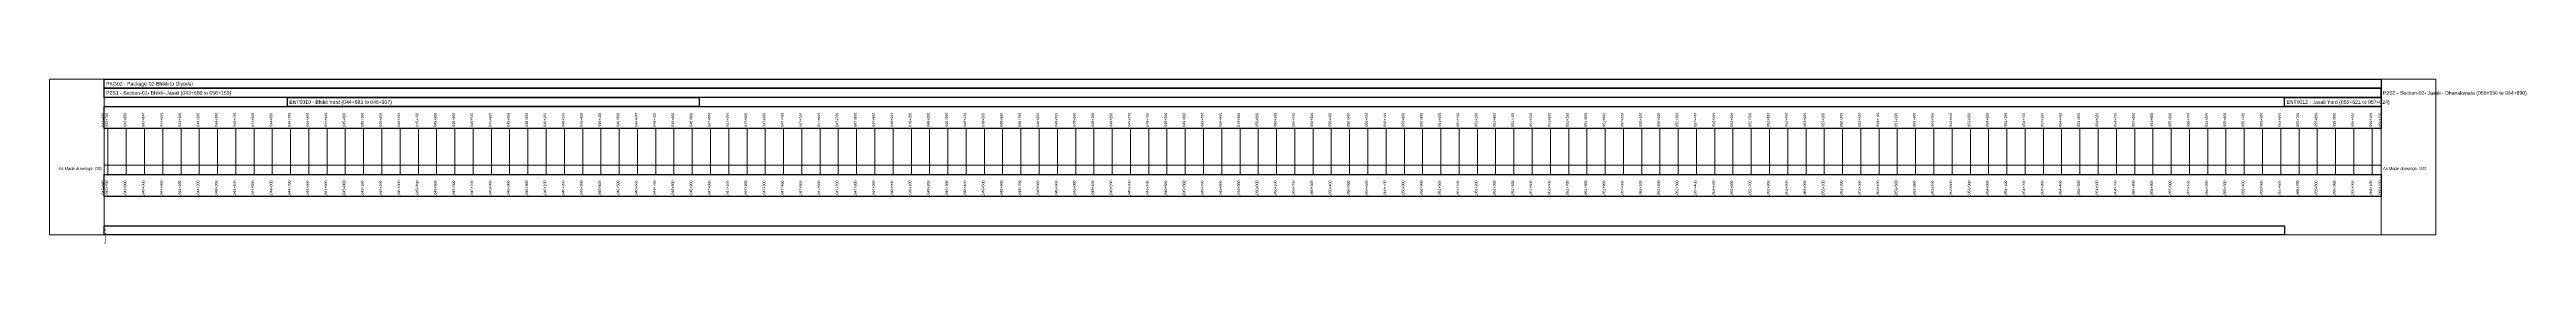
# Model space of a CAD drawing. Extents: x 43380 to 56946, y 4101 to 5000.
import ezdxf

# ---------------------------------------------------------------- set-up
doc = ezdxf.new("R2010")
doc.units = 0
doc.linetypes.add('Dashed', pattern=[0])
for name, color, linetype in [('Activity Lines', 7, 'Continuous'), ('Activity Names', 7, 'Continuous'), ('Block', 7, 'Continuous'), ('Chainage Text', 7, 'Continuous'), ('Entity', 7, 'Continuous'), ('Markers-One', 7, 'Continuous'), ('Outer Box', 7, 'Continuous'), ('Package', 7, 'Continuous'), ('Section', 7, 'Continuous'), ('Vertical Chainage Lines', 7, 'Continuous')]:
    doc.layers.add(name, color=color, linetype=linetype)
doc.styles.add('True type font', font='Arial.ttf')

msp = doc.modelspace()

# ---------------------------------------------------------------- linework, layer by layer
at = {"layer": 'Activity Lines', "color": 230, "linetype": 'Dashed', "lineweight": 15, "true_color": 0xff0080}
msp.add_polyline3d([(43680, 4530, 0), (56150, 4530, 0)], dxfattribs=at)
at = {"layer": 'Block', "color": 9, "linetype": 'Dashed', "lineweight": 0}
for points in [[(43680, 5000, 0), (43680, 4150, 0)], [(56150, 5000, 0), (56150, 4150, 0)]]:
    msp.add_polyline3d(points, dxfattribs=at)
at = {"layer": 'Entity', "color": 9, "lineweight": 25}
for points in [[(44683, 4900, 0), (46937, 4900, 0), (46937, 4850, 0), (44683, 4850, 0)], [(55621, 4900, 0), (56150, 4900, 0), (56150, 4850, 0), (55621, 4850, 0)], [(43680, 4200, 0), (55621, 4200, 0), (55621, 4150, 0), (43680, 4150, 0)]]:
    msp.add_polyline3d(points, close=True, dxfattribs=at)
at = {"layer": 'Markers-One', "color": 41, "linetype": 'Dashed', "lineweight": 0, "true_color": 0xe0e0e0}
for points in [[(43680, 4730, 0), (43680, 4735, 0)], [(43700, 4730, 0), (43700, 4735, 0)], [(43800, 4730, 0), (43800, 4735, 0)], [(43900, 4730, 0), (43900, 4735, 0)], [(44000, 4730, 0), (44000, 4735, 0)], [(44100, 4730, 0), (44100, 4735, 0)], [(44200, 4730, 0), (44200, 4735, 0)], [(44300, 4730, 0), (44300, 4735, 0)], [(44400, 4730, 0), (44400, 4735, 0)], [(44500, 4730, 0), (44500, 4735, 0)], [(44600, 4730, 0), (44600, 4735, 0)], [(44700, 4730, 0), (44700, 4735, 0)], [(44800, 4730, 0), (44800, 4735, 0)], [(44900, 4730, 0), (44900, 4735, 0)], [(45000, 4730, 0), (45000, 4735, 0)], [(45100, 4730, 0), (45100, 4735, 0)], [(45200, 4730, 0), (45200, 4735, 0)], [(45300, 4730, 0), (45300, 4735, 0)], [(45400, 4730, 0), (45400, 4735, 0)], [(45500, 4730, 0), (45500, 4735, 0)], [(45600, 4730, 0), (45600, 4735, 0)], [(45700, 4730, 0), (45700, 4735, 0)], [(45800, 4730, 0), (45800, 4735, 0)], [(45900, 4730, 0), (45900, 4735, 0)], [(46000, 4730, 0), (46000, 4735, 0)], [(46100, 4730, 0), (46100, 4735, 0)], [(46200, 4730, 0), (46200, 4735, 0)], [(46300, 4730, 0), (46300, 4735, 0)], [(46400, 4730, 0), (46400, 4735, 0)], [(46500, 4730, 0), (46500, 4735, 0)], [(46600, 4730, 0), (46600, 4735, 0)], [(46700, 4730, 0), (46700, 4735, 0)], [(46800, 4730, 0), (46800, 4735, 0)], [(46900, 4730, 0), (46900, 4735, 0)], [(47000, 4730, 0), (47000, 4735, 0)], [(47100, 4730, 0), (47100, 4735, 0)], [(47200, 4730, 0), (47200, 4735, 0)], [(47300, 4730, 0), (47300, 4735, 0)], [(47400, 4730, 0), (47400, 4735, 0)], [(47500, 4730, 0), (47500, 4735, 0)], [(47600, 4730, 0), (47600, 4735, 0)], [(47700, 4730, 0), (47700, 4735, 0)], [(47800, 4730, 0), (47800, 4735, 0)], [(47900, 4730, 0), (47900, 4735, 0)], [(48000, 4730, 0), (48000, 4735, 0)], [(48100, 4730, 0), (48100, 4735, 0)], [(48200, 4730, 0), (48200, 4735, 0)], [(48300, 4730, 0), (48300, 4735, 0)], [(48400, 4730, 0), (48400, 4735, 0)], [(48500, 4730, 0), (48500, 4735, 0)], [(48600, 4730, 0), (48600, 4735, 0)], [(48700, 4730, 0), (48700, 4735, 0)], [(48800, 4730, 0), (48800, 4735, 0)], [(48900, 4730, 0), (48900, 4735, 0)], [(49000, 4730, 0), (49000, 4735, 0)], [(49100, 4730, 0), (49100, 4735, 0)], [(49200, 4730, 0), (49200, 4735, 0)], [(49300, 4730, 0), (49300, 4735, 0)], [(49400, 4730, 0), (49400, 4735, 0)], [(49500, 4730, 0), (49500, 4735, 0)], [(49600, 4730, 0), (49600, 4735, 0)], [(49700, 4730, 0), (49700, 4735, 0)], [(49800, 4730, 0), (49800, 4735, 0)], [(49900, 4730, 0), (49900, 4735, 0)], [(50000, 4730, 0), (50000, 4735, 0)], [(50100, 4730, 0), (50100, 4735, 0)], [(50200, 4730, 0), (50200, 4735, 0)], [(50300, 4730, 0), (50300, 4735, 0)], [(50400, 4730, 0), (50400, 4735, 0)], [(50500, 4730, 0), (50500, 4735, 0)], [(50600, 4730, 0), (50600, 4735, 0)], [(50700, 4730, 0), (50700, 4735, 0)], [(50800, 4730, 0), (50800, 4735, 0)], [(50900, 4730, 0), (50900, 4735, 0)], [(51000, 4730, 0), (51000, 4735, 0)], [(51100, 4730, 0), (51100, 4735, 0)], [(51200, 4730, 0), (51200, 4735, 0)], [(51300, 4730, 0), (51300, 4735, 0)], [(51400, 4730, 0), (51400, 4735, 0)], [(51500, 4730, 0), (51500, 4735, 0)], [(51600, 4730, 0), (51600, 4735, 0)], [(51700, 4730, 0), (51700, 4735, 0)], [(51800, 4730, 0), (51800, 4735, 0)], [(51900, 4730, 0), (51900, 4735, 0)], [(52000, 4730, 0), (52000, 4735, 0)], [(52100, 4730, 0), (52100, 4735, 0)], [(52200, 4730, 0), (52200, 4735, 0)], [(52300, 4730, 0), (52300, 4735, 0)], [(52400, 4730, 0), (52400, 4735, 0)], [(52500, 4730, 0), (52500, 4735, 0)], [(52600, 4730, 0), (52600, 4735, 0)], [(52700, 4730, 0), (52700, 4735, 0)], [(52800, 4730, 0), (52800, 4735, 0)], [(52900, 4730, 0), (52900, 4735, 0)], [(53000, 4730, 0), (53000, 4735, 0)], [(53100, 4730, 0), (53100, 4735, 0)], [(53200, 4730, 0), (53200, 4735, 0)], [(53300, 4730, 0), (53300, 4735, 0)], [(53400, 4730, 0), (53400, 4735, 0)], [(53500, 4730, 0), (53500, 4735, 0)], [(53600, 4730, 0), (53600, 4735, 0)], [(53700, 4730, 0), (53700, 4735, 0)], [(53800, 4730, 0), (53800, 4735, 0)], [(53900, 4730, 0), (53900, 4735, 0)], [(54000, 4730, 0), (54000, 4735, 0)], [(54100, 4730, 0), (54100, 4735, 0)], [(54200, 4730, 0), (54200, 4735, 0)], [(54300, 4730, 0), (54300, 4735, 0)], [(54400, 4730, 0), (54400, 4735, 0)], [(54500, 4730, 0), (54500, 4735, 0)], [(54600, 4730, 0), (54600, 4735, 0)], [(54700, 4730, 0), (54700, 4735, 0)], [(54800, 4730, 0), (54800, 4735, 0)], [(54900, 4730, 0), (54900, 4735, 0)], [(55000, 4730, 0), (55000, 4735, 0)], [(55100, 4730, 0), (55100, 4735, 0)], [(55200, 4730, 0), (55200, 4735, 0)], [(55300, 4730, 0), (55300, 4735, 0)], [(55400, 4730, 0), (55400, 4735, 0)], [(55500, 4730, 0), (55500, 4735, 0)], [(55600, 4730, 0), (55600, 4735, 0)], [(55700, 4730, 0), (55700, 4735, 0)], [(55800, 4730, 0), (55800, 4735, 0)], [(55900, 4730, 0), (55900, 4735, 0)], [(56000, 4730, 0), (56000, 4735, 0)], [(56100, 4730, 0), (56100, 4735, 0)], [(56150, 4730, 0), (56150, 4735, 0)], [(43680, 4360, 0), (43680, 4365, 0)], [(43700, 4360, 0), (43700, 4365, 0)], [(43800, 4360, 0), (43800, 4365, 0)], [(43900, 4360, 0), (43900, 4365, 0)], [(44000, 4360, 0), (44000, 4365, 0)], [(44100, 4360, 0), (44100, 4365, 0)], [(44200, 4360, 0), (44200, 4365, 0)], [(44300, 4360, 0), (44300, 4365, 0)], [(44400, 4360, 0), (44400, 4365, 0)], [(44500, 4360, 0), (44500, 4365, 0)], [(44600, 4360, 0), (44600, 4365, 0)], [(44700, 4360, 0), (44700, 4365, 0)], [(44800, 4360, 0), (44800, 4365, 0)], [(44900, 4360, 0), (44900, 4365, 0)], [(45000, 4360, 0), (45000, 4365, 0)], [(45100, 4360, 0), (45100, 4365, 0)], [(45200, 4360, 0), (45200, 4365, 0)], [(45300, 4360, 0), (45300, 4365, 0)], [(45400, 4360, 0), (45400, 4365, 0)], [(45500, 4360, 0), (45500, 4365, 0)], [(45600, 4360, 0), (45600, 4365, 0)], [(45700, 4360, 0), (45700, 4365, 0)], [(45800, 4360, 0), (45800, 4365, 0)], [(45900, 4360, 0), (45900, 4365, 0)], [(46000, 4360, 0), (46000, 4365, 0)], [(46100, 4360, 0), (46100, 4365, 0)], [(46200, 4360, 0), (46200, 4365, 0)], [(46300, 4360, 0), (46300, 4365, 0)], [(46400, 4360, 0), (46400, 4365, 0)], [(46500, 4360, 0), (46500, 4365, 0)], [(46600, 4360, 0), (46600, 4365, 0)], [(46700, 4360, 0), (46700, 4365, 0)], [(46800, 4360, 0), (46800, 4365, 0)], [(46900, 4360, 0), (46900, 4365, 0)], [(47000, 4360, 0), (47000, 4365, 0)], [(47100, 4360, 0), (47100, 4365, 0)], [(47200, 4360, 0), (47200, 4365, 0)], [(47300, 4360, 0), (47300, 4365, 0)], [(47400, 4360, 0), (47400, 4365, 0)], [(47500, 4360, 0), (47500, 4365, 0)], [(47600, 4360, 0), (47600, 4365, 0)], [(47700, 4360, 0), (47700, 4365, 0)], [(47800, 4360, 0), (47800, 4365, 0)], [(47900, 4360, 0), (47900, 4365, 0)], [(48000, 4360, 0), (48000, 4365, 0)], [(48100, 4360, 0), (48100, 4365, 0)], [(48200, 4360, 0), (48200, 4365, 0)], [(48300, 4360, 0), (48300, 4365, 0)], [(48400, 4360, 0), (48400, 4365, 0)], [(48500, 4360, 0), (48500, 4365, 0)], [(48600, 4360, 0), (48600, 4365, 0)], [(48700, 4360, 0), (48700, 4365, 0)], [(48800, 4360, 0), (48800, 4365, 0)], [(48900, 4360, 0), (48900, 4365, 0)], [(49000, 4360, 0), (49000, 4365, 0)], [(49100, 4360, 0), (49100, 4365, 0)], [(49200, 4360, 0), (49200, 4365, 0)], [(49300, 4360, 0), (49300, 4365, 0)], [(49400, 4360, 0), (49400, 4365, 0)], [(49500, 4360, 0), (49500, 4365, 0)], [(49600, 4360, 0), (49600, 4365, 0)], [(49700, 4360, 0), (49700, 4365, 0)], [(49800, 4360, 0), (49800, 4365, 0)], [(49900, 4360, 0), (49900, 4365, 0)], [(50000, 4360, 0), (50000, 4365, 0)], [(50100, 4360, 0), (50100, 4365, 0)], [(50200, 4360, 0), (50200, 4365, 0)], [(50300, 4360, 0), (50300, 4365, 0)], [(50400, 4360, 0), (50400, 4365, 0)], [(50500, 4360, 0), (50500, 4365, 0)], [(50600, 4360, 0), (50600, 4365, 0)], [(50700, 4360, 0), (50700, 4365, 0)], [(50800, 4360, 0), (50800, 4365, 0)], [(50900, 4360, 0), (50900, 4365, 0)], [(51000, 4360, 0), (51000, 4365, 0)], [(51100, 4360, 0), (51100, 4365, 0)], [(51200, 4360, 0), (51200, 4365, 0)], [(51300, 4360, 0), (51300, 4365, 0)], [(51400, 4360, 0), (51400, 4365, 0)], [(51500, 4360, 0), (51500, 4365, 0)], [(51600, 4360, 0), (51600, 4365, 0)], [(51700, 4360, 0), (51700, 4365, 0)], [(51800, 4360, 0), (51800, 4365, 0)], [(51900, 4360, 0), (51900, 4365, 0)], [(52000, 4360, 0), (52000, 4365, 0)], [(52100, 4360, 0), (52100, 4365, 0)], [(52200, 4360, 0), (52200, 4365, 0)], [(52300, 4360, 0), (52300, 4365, 0)], [(52400, 4360, 0), (52400, 4365, 0)], [(52500, 4360, 0), (52500, 4365, 0)], [(52600, 4360, 0), (52600, 4365, 0)], [(52700, 4360, 0), (52700, 4365, 0)], [(52800, 4360, 0), (52800, 4365, 0)], [(52900, 4360, 0), (52900, 4365, 0)], [(53000, 4360, 0), (53000, 4365, 0)], [(53100, 4360, 0), (53100, 4365, 0)], [(53200, 4360, 0), (53200, 4365, 0)], [(53300, 4360, 0), (53300, 4365, 0)], [(53400, 4360, 0), (53400, 4365, 0)], [(53500, 4360, 0), (53500, 4365, 0)], [(53600, 4360, 0), (53600, 4365, 0)], [(53700, 4360, 0), (53700, 4365, 0)], [(53800, 4360, 0), (53800, 4365, 0)], [(53900, 4360, 0), (53900, 4365, 0)], [(54000, 4360, 0), (54000, 4365, 0)], [(54100, 4360, 0), (54100, 4365, 0)], [(54200, 4360, 0), (54200, 4365, 0)], [(54300, 4360, 0), (54300, 4365, 0)], [(54400, 4360, 0), (54400, 4365, 0)], [(54500, 4360, 0), (54500, 4365, 0)], [(54600, 4360, 0), (54600, 4365, 0)], [(54700, 4360, 0), (54700, 4365, 0)], [(54800, 4360, 0), (54800, 4365, 0)], [(54900, 4360, 0), (54900, 4365, 0)], [(55000, 4360, 0), (55000, 4365, 0)], [(55100, 4360, 0), (55100, 4365, 0)], [(55200, 4360, 0), (55200, 4365, 0)], [(55300, 4360, 0), (55300, 4365, 0)], [(55400, 4360, 0), (55400, 4365, 0)], [(55500, 4360, 0), (55500, 4365, 0)], [(55600, 4360, 0), (55600, 4365, 0)], [(55700, 4360, 0), (55700, 4365, 0)], [(55800, 4360, 0), (55800, 4365, 0)], [(55900, 4360, 0), (55900, 4365, 0)], [(56000, 4360, 0), (56000, 4365, 0)], [(56100, 4360, 0), (56100, 4365, 0)], [(56150, 4360, 0), (56150, 4365, 0)]]:
    msp.add_polyline3d(points, dxfattribs=at)
at = {"layer": 'Outer Box', "color": 9, "lineweight": 5}
msp.add_polyline3d([(43380, 5000, 0), (56450, 5000, 0), (56450, 4150, 0), (43380, 4150, 0)], close=True, dxfattribs=at)
at = {"layer": 'Package', "color": 9, "lineweight": 25}
for points in [[(43680, 5000, 0), (56150, 5000, 0), (56150, 4950, 0), (43680, 4950, 0)], [(43680, 4850, 0), (56150, 4850, 0), (56150, 4730, 0), (43680, 4730, 0)], [(43680, 4480, 0), (56150, 4480, 0), (56150, 4360, 0), (43680, 4360, 0)]]:
    msp.add_polyline3d(points, close=True, dxfattribs=at)
at = {"layer": 'Section', "color": 9, "lineweight": 25}
for points in [[(43680, 4950, 0), (56150, 4950, 0), (56150, 4900, 0), (43680, 4900, 0)], [(56150, 4950, 0), (56150, 4950, 0), (56150, 4900, 0), (56150, 4900, 0)]]:
    msp.add_polyline3d(points, close=True, dxfattribs=at)
at = {"layer": 'Vertical Chainage Lines', "color": 41, "linetype": 'Dashed', "lineweight": 0, "true_color": 0xe0e0e0}
for points in [[(43700, 4730, 0), (43700, 4480, 0)], [(43800, 4730, 0), (43800, 4480, 0)], [(43900, 4730, 0), (43900, 4480, 0)], [(44000, 4730, 0), (44000, 4480, 0)], [(44100, 4730, 0), (44100, 4480, 0)], [(44200, 4730, 0), (44200, 4480, 0)], [(44300, 4730, 0), (44300, 4480, 0)], [(44400, 4730, 0), (44400, 4480, 0)], [(44500, 4730, 0), (44500, 4480, 0)], [(44600, 4730, 0), (44600, 4480, 0)], [(44700, 4730, 0), (44700, 4480, 0)], [(44800, 4730, 0), (44800, 4480, 0)], [(44900, 4730, 0), (44900, 4480, 0)], [(45000, 4730, 0), (45000, 4480, 0)], [(45100, 4730, 0), (45100, 4480, 0)], [(45200, 4730, 0), (45200, 4480, 0)], [(45300, 4730, 0), (45300, 4480, 0)], [(45400, 4730, 0), (45400, 4480, 0)], [(45500, 4730, 0), (45500, 4480, 0)], [(45600, 4730, 0), (45600, 4480, 0)], [(45700, 4730, 0), (45700, 4480, 0)], [(45800, 4730, 0), (45800, 4480, 0)], [(45900, 4730, 0), (45900, 4480, 0)], [(46000, 4730, 0), (46000, 4480, 0)], [(46100, 4730, 0), (46100, 4480, 0)], [(46200, 4730, 0), (46200, 4480, 0)], [(46300, 4730, 0), (46300, 4480, 0)], [(46400, 4730, 0), (46400, 4480, 0)], [(46500, 4730, 0), (46500, 4480, 0)], [(46600, 4730, 0), (46600, 4480, 0)], [(46700, 4730, 0), (46700, 4480, 0)], [(46800, 4730, 0), (46800, 4480, 0)], [(46900, 4730, 0), (46900, 4480, 0)], [(47000, 4730, 0), (47000, 4480, 0)], [(47100, 4730, 0), (47100, 4480, 0)], [(47200, 4730, 0), (47200, 4480, 0)], [(47300, 4730, 0), (47300, 4480, 0)], [(47400, 4730, 0), (47400, 4480, 0)], [(47500, 4730, 0), (47500, 4480, 0)], [(47600, 4730, 0), (47600, 4480, 0)], [(47700, 4730, 0), (47700, 4480, 0)], [(47800, 4730, 0), (47800, 4480, 0)], [(47900, 4730, 0), (47900, 4480, 0)], [(48000, 4730, 0), (48000, 4480, 0)], [(48100, 4730, 0), (48100, 4480, 0)], [(48200, 4730, 0), (48200, 4480, 0)], [(48300, 4730, 0), (48300, 4480, 0)], [(48400, 4730, 0), (48400, 4480, 0)], [(48500, 4730, 0), (48500, 4480, 0)], [(48600, 4730, 0), (48600, 4480, 0)], [(48700, 4730, 0), (48700, 4480, 0)], [(48800, 4730, 0), (48800, 4480, 0)], [(48900, 4730, 0), (48900, 4480, 0)], [(49000, 4730, 0), (49000, 4480, 0)], [(49100, 4730, 0), (49100, 4480, 0)], [(49200, 4730, 0), (49200, 4480, 0)], [(49300, 4730, 0), (49300, 4480, 0)], [(49400, 4730, 0), (49400, 4480, 0)], [(49500, 4730, 0), (49500, 4480, 0)], [(49600, 4730, 0), (49600, 4480, 0)], [(49700, 4730, 0), (49700, 4480, 0)], [(49800, 4730, 0), (49800, 4480, 0)], [(49900, 4730, 0), (49900, 4480, 0)], [(50000, 4730, 0), (50000, 4480, 0)], [(50100, 4730, 0), (50100, 4480, 0)], [(50200, 4730, 0), (50200, 4480, 0)], [(50300, 4730, 0), (50300, 4480, 0)], [(50400, 4730, 0), (50400, 4480, 0)], [(50500, 4730, 0), (50500, 4480, 0)], [(50600, 4730, 0), (50600, 4480, 0)], [(50700, 4730, 0), (50700, 4480, 0)], [(50800, 4730, 0), (50800, 4480, 0)], [(50900, 4730, 0), (50900, 4480, 0)], [(51000, 4730, 0), (51000, 4480, 0)], [(51100, 4730, 0), (51100, 4480, 0)], [(51200, 4730, 0), (51200, 4480, 0)], [(51300, 4730, 0), (51300, 4480, 0)], [(51400, 4730, 0), (51400, 4480, 0)], [(51500, 4730, 0), (51500, 4480, 0)], [(51600, 4730, 0), (51600, 4480, 0)], [(51700, 4730, 0), (51700, 4480, 0)], [(51800, 4730, 0), (51800, 4480, 0)], [(51900, 4730, 0), (51900, 4480, 0)], [(52000, 4730, 0), (52000, 4480, 0)], [(52100, 4730, 0), (52100, 4480, 0)], [(52200, 4730, 0), (52200, 4480, 0)], [(52300, 4730, 0), (52300, 4480, 0)], [(52400, 4730, 0), (52400, 4480, 0)], [(52500, 4730, 0), (52500, 4480, 0)], [(52600, 4730, 0), (52600, 4480, 0)], [(52700, 4730, 0), (52700, 4480, 0)], [(52800, 4730, 0), (52800, 4480, 0)], [(52900, 4730, 0), (52900, 4480, 0)], [(53000, 4730, 0), (53000, 4480, 0)], [(53100, 4730, 0), (53100, 4480, 0)], [(53200, 4730, 0), (53200, 4480, 0)], [(53300, 4730, 0), (53300, 4480, 0)], [(53400, 4730, 0), (53400, 4480, 0)], [(53500, 4730, 0), (53500, 4480, 0)], [(53600, 4730, 0), (53600, 4480, 0)], [(53700, 4730, 0), (53700, 4480, 0)], [(53800, 4730, 0), (53800, 4480, 0)], [(53900, 4730, 0), (53900, 4480, 0)], [(54000, 4730, 0), (54000, 4480, 0)], [(54100, 4730, 0), (54100, 4480, 0)], [(54200, 4730, 0), (54200, 4480, 0)], [(54300, 4730, 0), (54300, 4480, 0)], [(54400, 4730, 0), (54400, 4480, 0)], [(54500, 4730, 0), (54500, 4480, 0)], [(54600, 4730, 0), (54600, 4480, 0)], [(54700, 4730, 0), (54700, 4480, 0)], [(54800, 4730, 0), (54800, 4480, 0)], [(54900, 4730, 0), (54900, 4480, 0)], [(55000, 4730, 0), (55000, 4480, 0)], [(55100, 4730, 0), (55100, 4480, 0)], [(55200, 4730, 0), (55200, 4480, 0)], [(55300, 4730, 0), (55300, 4480, 0)], [(55400, 4730, 0), (55400, 4480, 0)], [(55500, 4730, 0), (55500, 4480, 0)], [(55600, 4730, 0), (55600, 4480, 0)], [(55700, 4730, 0), (55700, 4480, 0)], [(55800, 4730, 0), (55800, 4480, 0)], [(55900, 4730, 0), (55900, 4480, 0)], [(56000, 4730, 0), (56000, 4480, 0)], [(56100, 4730, 0), (56100, 4480, 0)]]:
    msp.add_polyline3d(points, dxfattribs=at)

# ---------------------------------------------------------------- texts
at = {"layer": 'Activity Names', "color": 230, "lineweight": 15, "true_color": 0xff0080, "style": 'True type font'}
for p in [(43430, 4504), (56160, 4504)]:
    msp.add_text('As Made drawings- O/D', height=16, dxfattribs=at).set_placement(p)
at = {"layer": 'Chainage Text', "color": 9, "lineweight": 15, "style": 'True type font'}
for s, p in [('043+680', (43680, 4740)), ('043+700', (43700, 4740)), ('043+800', (43800, 4740)), ('043+900', (43900, 4740)), ('044+000', (44000, 4740)), ('044+100', (44100, 4740)), ('044+200', (44200, 4740)), ('044+300', (44300, 4740)), ('044+400', (44400, 4740)), ('044+500', (44500, 4740)), ('044+600', (44600, 4740)), ('044+700', (44700, 4740)), ('044+800', (44800, 4740)), ('044+900', (44900, 4740)), ('045+000', (45000, 4740)), ('045+100', (45100, 4740)), ('045+200', (45200, 4740)), ('045+300', (45300, 4740)), ('045+400', (45400, 4740)), ('045+500', (45500, 4740)), ('045+600', (45600, 4740)), ('045+700', (45700, 4740)), ('045+800', (45800, 4740)), ('045+900', (45900, 4740)), ('046+000', (46000, 4740)), ('046+100', (46100, 4740)), ('046+200', (46200, 4740)), ('046+300', (46300, 4740)), ('046+400', (46400, 4740)), ('046+500', (46500, 4740)), ('046+600', (46600, 4740)), ('046+700', (46700, 4740)), ('046+800', (46800, 4740)), ('046+900', (46900, 4740)), ('047+000', (47000, 4740)), ('047+100', (47100, 4740)), ('047+200', (47200, 4740)), ('047+300', (47300, 4740)), ('047+400', (47400, 4740)), ('047+500', (47500, 4740)), ('047+600', (47600, 4740)), ('047+700', (47700, 4740)), ('047+800', (47800, 4740)), ('047+900', (47900, 4740)), ('048+000', (48000, 4740)), ('048+100', (48100, 4740)), ('048+200', (48200, 4740)), ('048+300', (48300, 4740)), ('048+400', (48400, 4740)), ('048+500', (48500, 4740)), ('048+600', (48600, 4740)), ('048+700', (48700, 4740)), ('048+800', (48800, 4740)), ('048+900', (48900, 4740)), ('049+000', (49000, 4740)), ('049+100', (49100, 4740)), ('049+200', (49200, 4740)), ('049+300', (49300, 4740)), ('049+400', (49400, 4740)), ('049+500', (49500, 4740)), ('049+600', (49600, 4740)), ('049+700', (49700, 4740)), ('049+800', (49800, 4740)), ('049+900', (49900, 4740)), ('050+000', (50000, 4740)), ('050+100', (50100, 4740)), ('050+200', (50200, 4740)), ('050+300', (50300, 4740)), ('050+400', (50400, 4740)), ('050+500', (50500, 4740)), ('050+600', (50600, 4740)), ('050+700', (50700, 4740)), ('050+800', (50800, 4740)), ('050+900', (50900, 4740)), ('051+000', (51000, 4740)), ('051+100', (51100, 4740)), ('051+200', (51200, 4740)), ('051+300', (51300, 4740)), ('051+400', (51400, 4740)), ('051+500', (51500, 4740)), ('051+600', (51600, 4740)), ('051+700', (51700, 4740)), ('051+800', (51800, 4740)), ('051+900', (51900, 4740)), ('052+000', (52000, 4740)), ('052+100', (52100, 4740)), ('052+200', (52200, 4740)), ('052+300', (52300, 4740)), ('052+400', (52400, 4740)), ('052+500', (52500, 4740)), ('052+600', (52600, 4740)), ('052+700', (52700, 4740)), ('052+800', (52800, 4740)), ('052+900', (52900, 4740)), ('053+000', (53000, 4740)), ('053+100', (53100, 4740)), ('053+200', (53200, 4740)), ('053+300', (53300, 4740)), ('053+400', (53400, 4740)), ('053+500', (53500, 4740)), ('053+600', (53600, 4740)), ('053+700', (53700, 4740)), ('053+800', (53800, 4740)), ('053+900', (53900, 4740)), ('054+000', (54000, 4740)), ('054+100', (54100, 4740)), ('054+200', (54200, 4740)), ('054+300', (54300, 4740)), ('054+400', (54400, 4740)), ('054+500', (54500, 4740)), ('054+600', (54600, 4740)), ('054+700', (54700, 4740)), ('054+800', (54800, 4740)), ('054+900', (54900, 4740)), ('055+000', (55000, 4740)), ('055+100', (55100, 4740)), ('055+200', (55200, 4740)), ('055+300', (55300, 4740)), ('055+400', (55400, 4740)), ('055+500', (55500, 4740)), ('055+600', (55600, 4740)), ('055+700', (55700, 4740)), ('055+800', (55800, 4740)), ('055+900', (55900, 4740)), ('056+000', (56000, 4740)), ('056+100', (56100, 4740)), ('056+150', (56150, 4740)), ('043+680', (43680, 4370)), ('043+700', (43700, 4370)), ('043+800', (43800, 4370)), ('043+900', (43900, 4370)), ('044+000', (44000, 4370)), ('044+100', (44100, 4370)), ('044+200', (44200, 4370)), ('044+300', (44300, 4370)), ('044+400', (44400, 4370)), ('044+500', (44500, 4370)), ('044+600', (44600, 4370)), ('044+700', (44700, 4370)), ('044+800', (44800, 4370)), ('044+900', (44900, 4370)), ('045+000', (45000, 4370)), ('045+100', (45100, 4370)), ('045+200', (45200, 4370)), ('045+300', (45300, 4370)), ('045+400', (45400, 4370)), ('045+500', (45500, 4370)), ('045+600', (45600, 4370)), ('045+700', (45700, 4370)), ('045+800', (45800, 4370)), ('045+900', (45900, 4370)), ('046+000', (46000, 4370)), ('046+100', (46100, 4370)), ('046+200', (46200, 4370)), ('046+300', (46300, 4370)), ('046+400', (46400, 4370)), ('046+500', (46500, 4370)), ('046+600', (46600, 4370)), ('046+700', (46700, 4370)), ('046+800', (46800, 4370)), ('046+900', (46900, 4370)), ('047+000', (47000, 4370)), ('047+100', (47100, 4370)), ('047+200', (47200, 4370)), ('047+300', (47300, 4370)), ('047+400', (47400, 4370)), ('047+500', (47500, 4370)), ('047+600', (47600, 4370)), ('047+700', (47700, 4370)), ('047+800', (47800, 4370)), ('047+900', (47900, 4370)), ('048+000', (48000, 4370)), ('048+100', (48100, 4370)), ('048+200', (48200, 4370)), ('048+300', (48300, 4370)), ('048+400', (48400, 4370)), ('048+500', (48500, 4370)), ('048+600', (48600, 4370)), ('048+700', (48700, 4370)), ('048+800', (48800, 4370)), ('048+900', (48900, 4370)), ('049+000', (49000, 4370)), ('049+100', (49100, 4370)), ('049+200', (49200, 4370)), ('049+300', (49300, 4370)), ('049+400', (49400, 4370)), ('049+500', (49500, 4370)), ('049+600', (49600, 4370)), ('049+700', (49700, 4370)), ('049+800', (49800, 4370)), ('049+900', (49900, 4370)), ('050+000', (50000, 4370)), ('050+100', (50100, 4370)), ('050+200', (50200, 4370)), ('050+300', (50300, 4370)), ('050+400', (50400, 4370)), ('050+500', (50500, 4370)), ('050+600', (50600, 4370)), ('050+700', (50700, 4370)), ('050+800', (50800, 4370)), ('050+900', (50900, 4370)), ('051+000', (51000, 4370)), ('051+100', (51100, 4370)), ('051+200', (51200, 4370)), ('051+300', (51300, 4370)), ('051+400', (51400, 4370)), ('051+500', (51500, 4370)), ('051+600', (51600, 4370)), ('051+700', (51700, 4370)), ('051+800', (51800, 4370)), ('051+900', (51900, 4370)), ('052+000', (52000, 4370)), ('052+100', (52100, 4370)), ('052+200', (52200, 4370)), ('052+300', (52300, 4370)), ('052+400', (52400, 4370)), ('052+500', (52500, 4370)), ('052+600', (52600, 4370)), ('052+700', (52700, 4370)), ('052+800', (52800, 4370)), ('052+900', (52900, 4370)), ('053+000', (53000, 4370)), ('053+100', (53100, 4370)), ('053+200', (53200, 4370)), ('053+300', (53300, 4370)), ('053+400', (53400, 4370)), ('053+500', (53500, 4370)), ('053+600', (53600, 4370)), ('053+700', (53700, 4370)), ('053+800', (53800, 4370)), ('053+900', (53900, 4370)), ('054+000', (54000, 4370)), ('054+100', (54100, 4370)), ('054+200', (54200, 4370)), ('054+300', (54300, 4370)), ('054+400', (54400, 4370)), ('054+500', (54500, 4370)), ('054+600', (54600, 4370)), ('054+700', (54700, 4370)), ('054+800', (54800, 4370)), ('054+900', (54900, 4370)), ('055+000', (55000, 4370)), ('055+100', (55100, 4370)), ('055+200', (55200, 4370)), ('055+300', (55300, 4370)), ('055+400', (55400, 4370)), ('055+500', (55500, 4370)), ('055+600', (55600, 4370)), ('055+700', (55700, 4370)), ('055+800', (55800, 4370)), ('055+900', (55900, 4370)), ('056+000', (56000, 4370)), ('056+100', (56100, 4370)), ('056+150', (56150, 4370))]:
    msp.add_text(s, height=14, rotation=90, dxfattribs=at).set_placement(p)
at = {"layer": 'Entity', "color": 8, "lineweight": 15, "style": 'True type font'}
for s, p in [('ENT0010 - Bhildi Yard (044+683 to 046+937)', (44693, 4865)), ('ENT0012 - Jasali Yard (055+621 to 057+024)', (55631, 4865))]:
    msp.add_text(s, height=20, dxfattribs=at).set_placement(p)
at = {"layer": 'Entity', "color": 9, "lineweight": 15, "style": 'True type font'}
msp.add_text('Block-section-05', height=8, rotation=90, dxfattribs=at).set_placement((43690, 4100))
at = {"layer": 'Package', "color": 8, "lineweight": 15, "style": 'True type font'}
msp.add_text('PKG02 - Package-02-Bhildi to Diyodar', height=20, dxfattribs=at).set_placement((43690, 4965))
at = {"layer": 'Section', "color": 8, "lineweight": 15, "style": 'True type font'}
for s, p in [('P2S1 - Section-01- Bhildi- Jasali (043+680 to 056+150)', (43690, 4915)), ('P2S2 - Section-02- Jasali - Dhanakwada (056+150 to 064+890)', (56160, 4915))]:
    msp.add_text(s, height=20, dxfattribs=at).set_placement(p)

doc.saveas('drawing.dxf')
